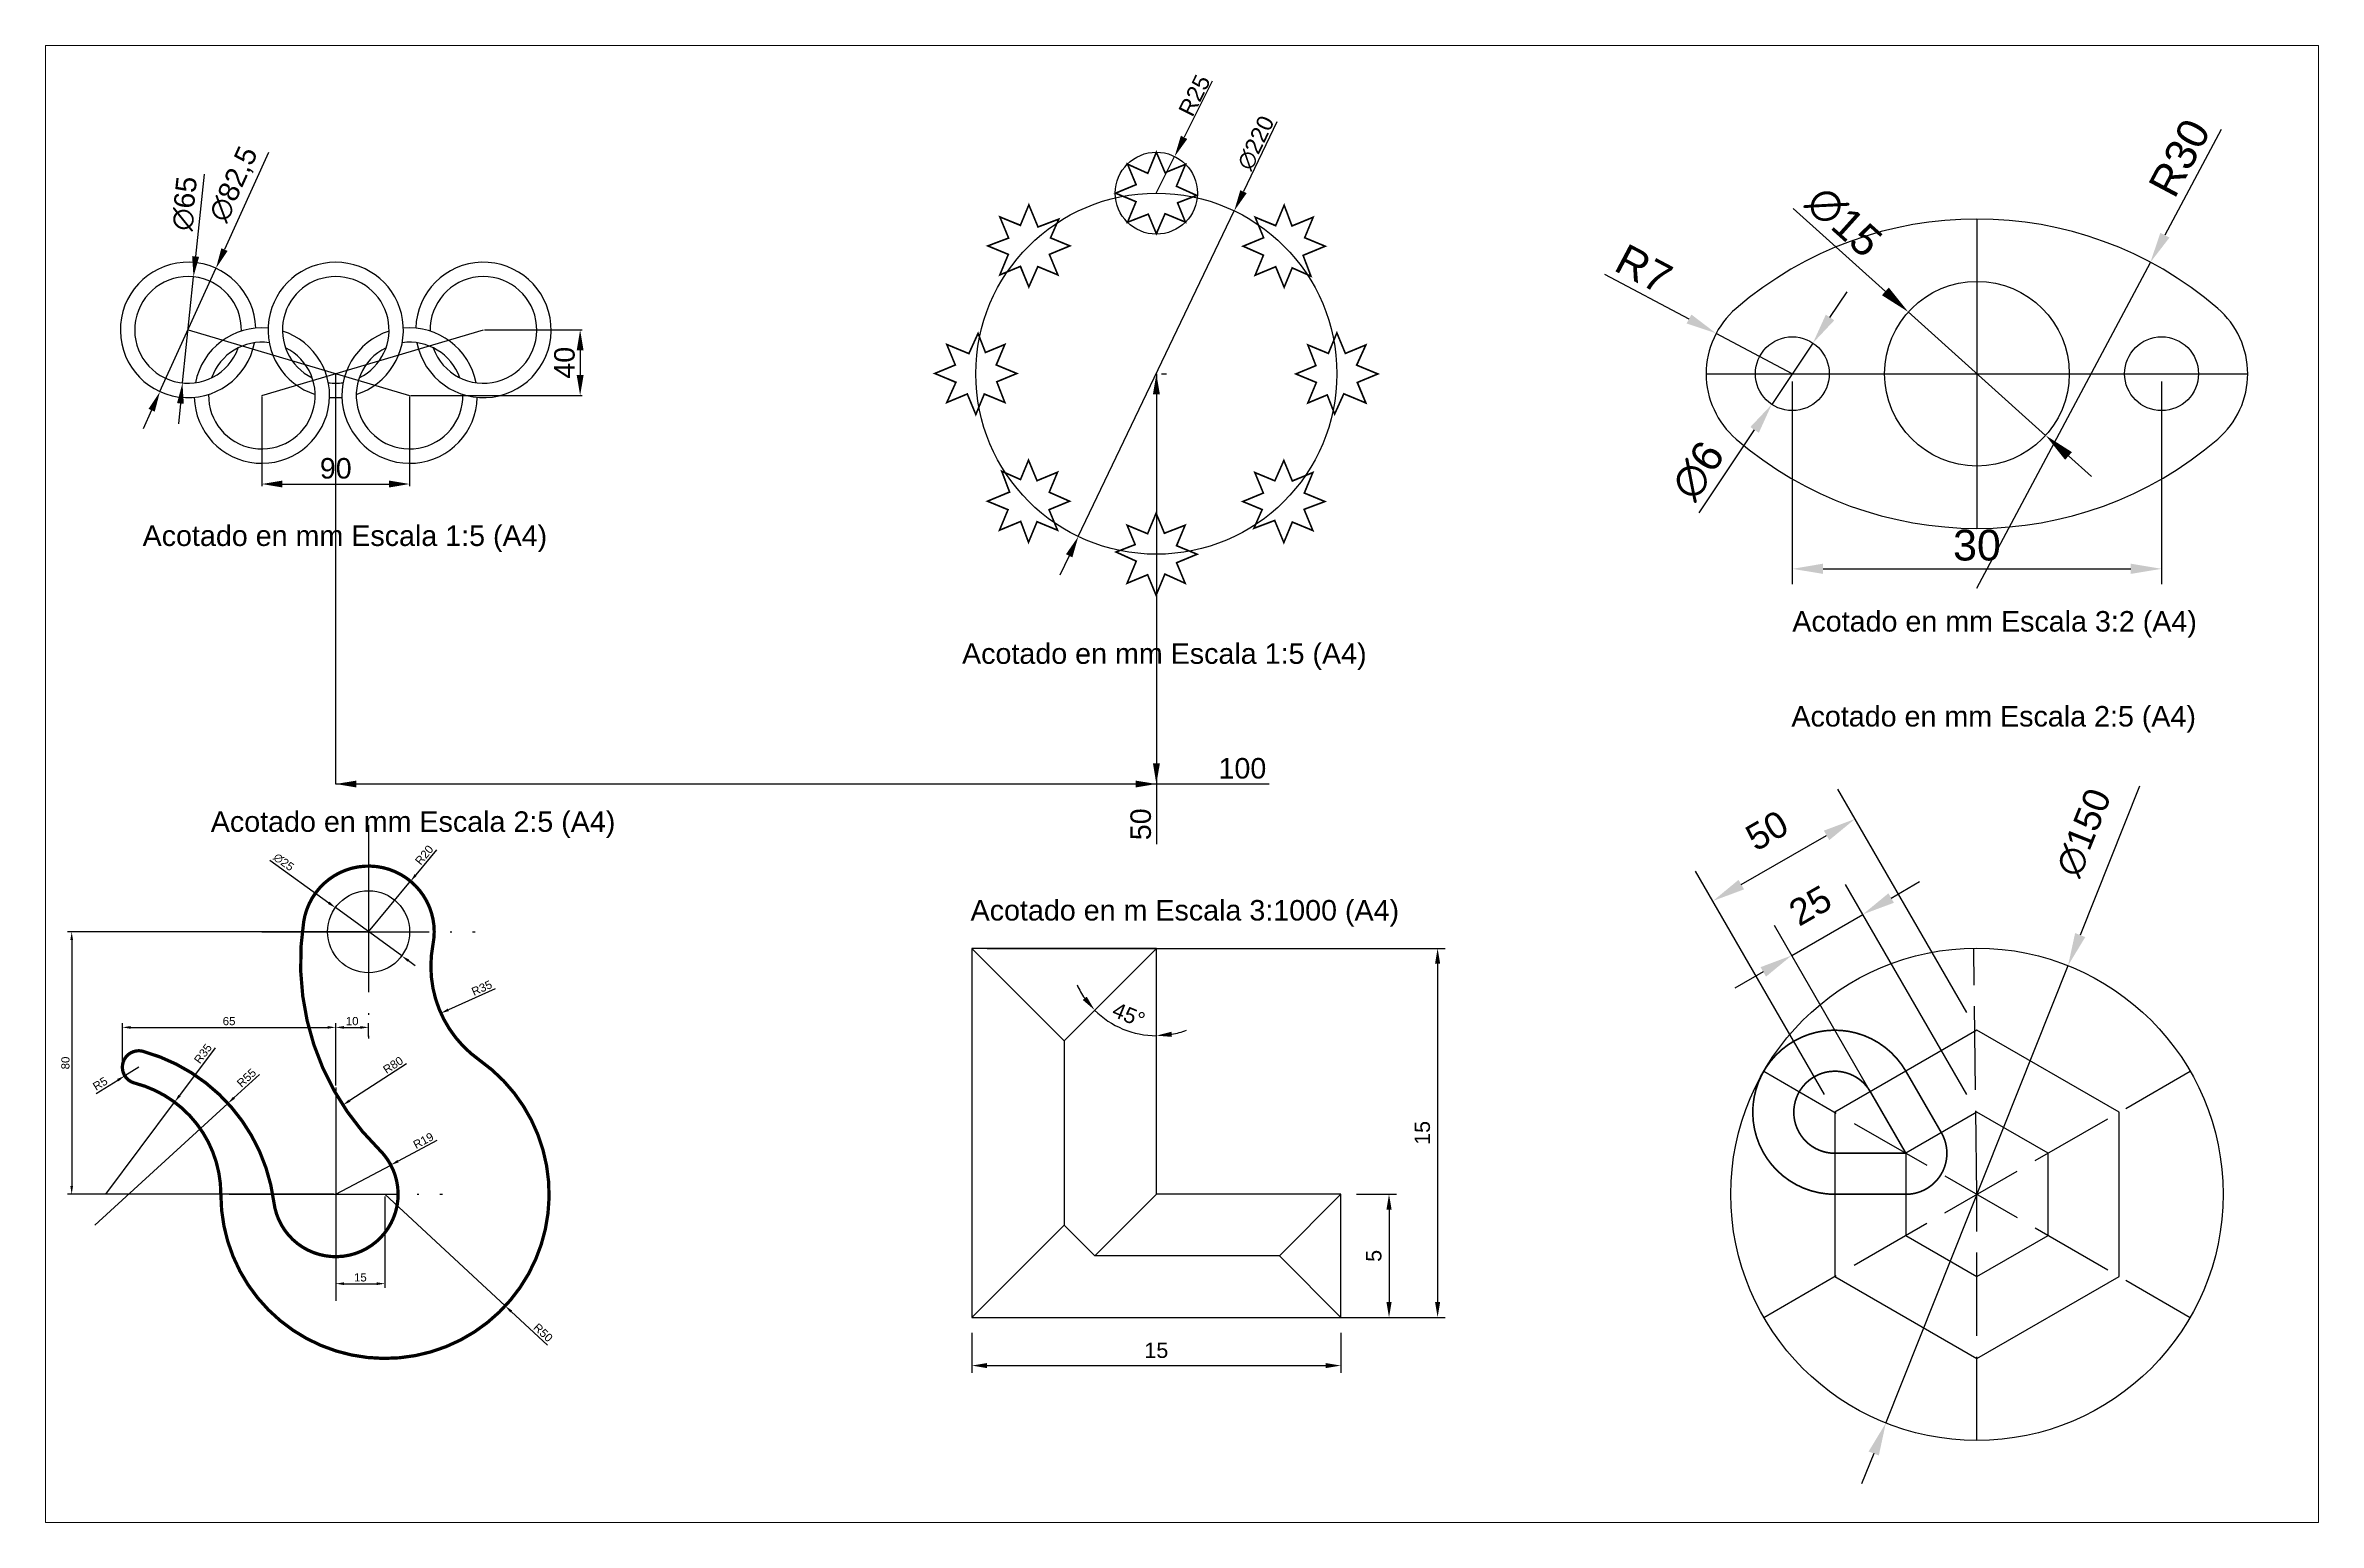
# Paper-space layout 'Layout1' of a CAD drawing. Header units: millimetres. Extents: x 33 to 224, y 36 to 159.
# The model-space entities are those that its viewports show. They can reach past a viewport. Long polylines and large blocks are cut down to what shows.
import ezdxf

# ---------------------------------------------------------------- set-up
doc = ezdxf.new("R2010")
doc.units = ezdxf.units.MM
doc.linetypes.add('ACAD_ISO02W100', pattern=[15, 12, -3])
doc.linetypes.add('ACAD_ISO04W100', pattern=[30, 24, -3, 0, -3])
for name, color, linetype in [('Auxiliar', 252, 'Continuous'), ('Cotas', 252, 'Continuous'), ('Discontinua', 252, 'ACAD_ISO02W100'), ('ejes', 252, 'ACAD_ISO04W100')]:
    doc.layers.add(name, color=color, linetype=linetype)
doc.styles.get("Standard").update_dxf_attribs({"font": 'arial.ttf'})
doc.dimstyles.new('ISO-25', dxfattribs={"dimtxt": 2.5, "dimasz": 2.5, "dimexe": 1.25, "dimexo": 0.625, "dimtad": 1, "dimtxsty": 'Standard', "dimcen": 2.5, "dimadec": 0, "dimazin": 0, "dimtfac": 1, "dimtmove": 0, "dimatfit": 3, "dimfxl": 1, "dimarcsym": 0})

psp = doc.layouts.get("Layout1")

msp = doc.modelspace()

# ---------------------------------------------------------------- texts
at = {"char_height": 2.5, "attachment_point": 1}
for s, width, heights, insert in [('Acotado en mm Escala 1:5 (A4)', 50.29541, [3.278], (2030.357, 2244.555)), ('Acotado en mm Escala 3:2 (A4)', 51.96987, [0], (2231.394, 2234.123)), ('Acotado en mm Escala 1:5 (A4)', 50.50941, [0], (2130.216, 2230.193))]:
    msp.add_mtext_dynamic_manual_height_columns(s, width=width, gutter_width=12.5, heights=heights, dxfattribs=dict(at, insert=insert))
for s, insert in [('Acotado en mm Escala 2:5 (A4)', (2231.285, 2222.551)), ('Acotado en mm Escala 2:5 (A4)', (2038.667, 2209.719)), ('Acotado en m Escala 3:1000 (A4)', (2131.259, 2198.912))]:
    msp.add_mtext(s, dxfattribs=dict(at, insert=insert))

# ---------------------------------------------------------------- blocks, each defined once
blk = doc.blocks.new('*D3')
at = {"layer": 'Cotas', "color": 0, "lineweight": -2, "transparency": 16777216}
for p, q in [((3275.9, 1557.5), (3270.7, 1507.4)), ((3262.7, 1430.4), (3269.4, 1495)), ((3261.5, 1417.9), (3260.2, 1405.5))]:
    blk.add_line(p, q, dxfattribs=at)
at = {"layer": 'Cotas', "color": 0, "transparency": 16777216}
for points in [[(3268.6, 1507.7), (3272.8, 1507.2), (3269.4, 1495)], [(3259.4, 1418.1), (3263.5, 1417.7), (3262.7, 1430.4)]]:
    blk.add_solid(points, dxfattribs=at)
at = {"layer": 'Defpoints', "color": 0, "transparency": 16777216}
for p in [(3269.4, 1495), (3262.7, 1430.4)]:
    blk.add_point(p, dxfattribs=at)
at = {"layer": 'Cotas', "color": 0, "transparency": 16777216, "insert": (3264.1, 1539.7), "char_height": 12.5, "attachment_point": 5, "rotation": 84.0922}
blk.add_mtext('∅65', dxfattribs=at)
blk = doc.blocks.new('*D4')
at = {"layer": 'Cotas', "color": 0, "lineweight": -2, "transparency": 16777216}
for p, q in [((3315.1, 1570.7), (3288.3, 1511.6)), ((3249, 1425.1), (3283.1, 1500.2)), ((3243.9, 1413.7), (3238.7, 1402.4))]:
    blk.add_line(p, q, dxfattribs=at)
at = {"layer": 'Cotas', "color": 0, "transparency": 16777216}
for points in [[(3286.4, 1512.5), (3290.2, 1510.8), (3283.1, 1500.2)], [(3242, 1414.6), (3245.8, 1412.9), (3249, 1425.1)]]:
    blk.add_solid(points, dxfattribs=at)
at = {"layer": 'Defpoints', "color": 0, "transparency": 16777216}
for p in [(3283.1, 1500.2), (3249, 1425.1)]:
    blk.add_point(p, dxfattribs=at)
at = {"layer": 'Cotas', "color": 0, "transparency": 16777216, "insert": (3294.4, 1551.3), "char_height": 12.5, "attachment_point": 5, "rotation": 65.5805}
blk.add_mtext('∅82,5', dxfattribs=at)
blk = doc.blocks.new('*D5')
at = {"layer": 'Cotas', "color": 0, "lineweight": -2, "transparency": 16777216}
for p, q in [((3311.1, 1422.1), (3311.1, 1367.5)), ((3401.1, 1422.1), (3401.1, 1367.5)), ((3323.6, 1368.8), (3388.6, 1368.8))]:
    blk.add_line(p, q, dxfattribs=at)
at = {"layer": 'Cotas', "color": 0, "transparency": 16777216}
for points in [[(3323.6, 1370.9), (3323.6, 1366.7), (3311.1, 1368.8)], [(3388.6, 1370.9), (3388.6, 1366.7), (3401.1, 1368.8)]]:
    blk.add_solid(points, dxfattribs=at)
at = {"layer": 'Defpoints', "color": 0, "transparency": 16777216}
for p in [(3311.1, 1422.7), (3401.1, 1422.7), (3401.1, 1368.8)]:
    blk.add_point(p, dxfattribs=at)
at = {"layer": 'Cotas', "color": 0, "transparency": 16777216, "insert": (3356.1, 1378.3), "char_height": 12.5, "attachment_point": 5}
blk.add_mtext('90', dxfattribs=at)
blk = doc.blocks.new('*D6')
at = {"layer": 'Cotas', "color": 0, "lineweight": -2, "transparency": 16777216}
for p, q in [((3446.7, 1462.7), (3506.2, 1462.7)), ((3505, 1450.2), (3505, 1435.2)), ((3401.7, 1422.7), (3506.2, 1422.7))]:
    blk.add_line(p, q, dxfattribs=at)
at = {"layer": 'Cotas', "color": 0, "transparency": 16777216}
for points in [[(3502.9, 1450.2), (3507.1, 1450.2), (3505, 1462.7)], [(3502.9, 1435.2), (3507.1, 1435.2), (3505, 1422.7)]]:
    blk.add_solid(points, dxfattribs=at)
at = {"layer": 'Defpoints', "color": 0, "transparency": 16777216}
for p in [(3446.1, 1462.7), (3401.1, 1422.7), (3505, 1422.7)]:
    blk.add_point(p, dxfattribs=at)
at = {"layer": 'Cotas', "color": 0, "transparency": 16777216, "insert": (3495.5, 1442.7), "char_height": 12.5, "attachment_point": 5, "rotation": 90}
blk.add_mtext('40', dxfattribs=at)
blk = doc.blocks.new('*D7')
at = {"layer": 'Cotas', "color": 0, "lineweight": -2, "transparency": 16777216}
for p, q in [((2237.66, 1753.53), (2239.06, 1755.61)), ((2236.27, 1751.45), (2232.93, 1746.47)), ((2227.02, 1737.66), (2231.54, 1744.39))]:
    blk.add_line(p, q, dxfattribs=at)
at = {"layer": 'Cotas', "color": 0, "transparency": 16777216}
for points in [[(2237.32, 1753.76), (2238.01, 1753.3), (2236.27, 1751.45)], [(2231.19, 1744.63), (2231.88, 1744.16), (2232.93, 1746.47)]]:
    blk.add_solid(points, dxfattribs=at)
at = {"layer": 'Defpoints', "color": 0, "transparency": 16777216}
for p in [(2236.27, 1751.45), (2232.93, 1746.47)]:
    blk.add_point(p, dxfattribs=at)
at = {"layer": 'Cotas', "color": 0, "transparency": 16777216, "insert": (2226.94, 1741.09), "char_height": 2.5, "attachment_point": 5, "rotation": 56.1483}
blk.add_mtext('∅6', dxfattribs=at)
blk = doc.blocks.new('*D8')
at = {"layer": 'Cotas', "color": 0, "lineweight": -2, "transparency": 16777216}
for p, q in [((2234.67, 1762.38), (2242.16, 1755.65)), ((2255.18, 1743.95), (2244.02, 1753.98)), ((2257.04, 1742.28), (2258.9, 1740.61))]:
    blk.add_line(p, q, dxfattribs=at)
at = {"layer": 'Cotas', "color": 0, "transparency": 16777216}
for points in [[(2242.44, 1755.96), (2241.88, 1755.34), (2244.02, 1753.98)], [(2257.32, 1742.59), (2256.76, 1741.97), (2255.18, 1743.95)]]:
    blk.add_solid(points, dxfattribs=at)
at = {"layer": 'Defpoints', "color": 0, "transparency": 16777216}
for p in [(2244.02, 1753.98), (2255.18, 1743.95)]:
    blk.add_point(p, dxfattribs=at)
at = {"layer": 'Cotas', "color": 0, "transparency": 16777216, "insert": (2238.8, 1761.31), "char_height": 2.5, "attachment_point": 5, "rotation": 318.0595}
blk.add_mtext('∅15', dxfattribs=at)
blk = doc.blocks.new('*D9')
at = {"layer": 'Cotas', "color": 0, "lineweight": -2, "transparency": 16777216}
for p, q in [((2219.33, 1757.05), (2226.2, 1753.41)), ((2234.6, 1748.96), (2228.41, 1752.24))]:
    blk.add_line(p, q, dxfattribs=at)
at = {"layer": 'Cotas', "color": 0, "transparency": 16777216}
blk.add_solid([(2226.4, 1753.77), (2226.01, 1753.04), (2228.41, 1752.24)], dxfattribs=at)
at = {"layer": 'Defpoints', "color": 0, "transparency": 16777216}
for p in [(2228.41, 1752.24), (2234.6, 1748.96)]:
    blk.add_point(p, dxfattribs=at)
at = {"layer": 'Cotas', "color": 0, "transparency": 16777216, "insert": (2222.54, 1757.47), "char_height": 2.5, "attachment_point": 5, "rotation": 332.1095}
blk.add_mtext('R7', dxfattribs=at)
blk = doc.blocks.new('*D10')
at = {"layer": 'Cotas', "color": 0, "lineweight": -2, "transparency": 16777216}
for p, q in [((2269.43, 1768.79), (2264.87, 1760.22)), ((2249.6, 1731.53), (2263.69, 1758.01))]:
    blk.add_line(p, q, dxfattribs=at)
at = {"layer": 'Cotas', "color": 0, "transparency": 16777216}
blk.add_solid([(2264.5, 1760.41), (2265.24, 1760.02), (2263.69, 1758.01)], dxfattribs=at)
at = {"layer": 'Defpoints', "color": 0, "transparency": 16777216}
for p in [(2263.69, 1758.01), (2249.6, 1731.53)]:
    blk.add_point(p, dxfattribs=at)
at = {"layer": 'Cotas', "color": 0, "transparency": 16777216, "insert": (2266.06, 1766.5), "char_height": 2.5, "attachment_point": 5, "rotation": 61.9799}
blk.add_mtext('R30', dxfattribs=at)
blk = doc.blocks.new('*D11')
at = {"layer": 'Cotas', "color": 0, "lineweight": -2, "transparency": 16777216}
for p, q in [((2234.6, 1748.34), (2234.6, 1731.86)), ((2264.6, 1748.34), (2264.6, 1731.86)), ((2237.1, 1733.11), (2262.1, 1733.11))]:
    blk.add_line(p, q, dxfattribs=at)
at = {"layer": 'Cotas', "color": 0, "transparency": 16777216}
for points in [[(2237.1, 1733.53), (2237.1, 1732.7), (2234.6, 1733.11)], [(2262.1, 1733.53), (2262.1, 1732.7), (2264.6, 1733.11)]]:
    blk.add_solid(points, dxfattribs=at)
at = {"layer": 'Defpoints', "color": 0, "transparency": 16777216}
for p in [(2234.6, 1748.96), (2264.6, 1748.96), (2264.6, 1733.11)]:
    blk.add_point(p, dxfattribs=at)
at = {"layer": 'Cotas', "color": 0, "transparency": 16777216, "insert": (2249.6, 1735.02), "char_height": 2.5, "attachment_point": 5}
blk.add_mtext('30', dxfattribs=at)
blk = doc.blocks.new('*D40')
at = {"layer": 'Cotas', "color": 0, "lineweight": -2, "transparency": 16777216}
for p, q in [((3515.27, 2100.09), (3515.27, 2178.65)), ((3565.27, 2100.09), (3565.27, 2178.65)), ((3525.27, 2168.15), (3555.27, 2168.15))]:
    blk.add_line(p, q, dxfattribs=at)
at = {"layer": 'Cotas', "color": 0, "transparency": 16777216}
for points in [[(3525.27, 2169.82), (3525.27, 2166.48), (3515.27, 2168.15)], [(3555.27, 2169.82), (3555.27, 2166.48), (3565.27, 2168.15)]]:
    blk.add_solid(points, dxfattribs=at)
at = {"layer": 'Defpoints', "color": 0, "transparency": 16777216}
for p in [(3565.27, 2168.15), (3515.27, 2093.84), (3565.27, 2093.84)]:
    blk.add_point(p, dxfattribs=at)
at = {"layer": 'Cotas', "color": 0, "transparency": 16777216, "insert": (3540.27, 2178.49), "char_height": 8, "attachment_point": 5}
blk.add_mtext('50', dxfattribs=at)
blk = doc.blocks.new('*D41')
at = {"layer": 'Cotas', "color": 0, "lineweight": -2, "transparency": 16777216}
for p, q in [((3527.77, 2078.44), (3527.77, 2152.28)), ((3552.77, 2078.44), (3552.77, 2152.28)), ((3517.77, 2141.78), (3507.77, 2141.78)), ((3527.77, 2141.78), (3552.77, 2141.78)), ((3562.77, 2141.78), (3572.77, 2141.78))]:
    blk.add_line(p, q, dxfattribs=at)
at = {"layer": 'Cotas', "color": 0, "transparency": 16777216}
for points in [[(3517.77, 2143.44), (3517.77, 2140.11), (3527.77, 2141.78)], [(3562.77, 2143.44), (3562.77, 2140.11), (3552.77, 2141.78)]]:
    blk.add_solid(points, dxfattribs=at)
at = {"layer": 'Defpoints', "color": 0, "transparency": 16777216}
for p in [(3552.77, 2141.78), (3527.77, 2072.19), (3552.77, 2072.19)]:
    blk.add_point(p, dxfattribs=at)
at = {"layer": 'Cotas', "color": 0, "transparency": 16777216, "insert": (3540.27, 2152.11), "char_height": 8, "attachment_point": 5}
blk.add_mtext('25', dxfattribs=at)
blk = doc.blocks.new('*D42')
at = {"layer": 'Cotas', "color": 0, "lineweight": -2, "transparency": 16777216}
for p, q in [((3645.34, 2133.47), (3606.99, 2103.2)), ((3481.39, 2004.08), (3599.14, 2097.01)), ((3473.54, 1997.88), (3465.69, 1991.69))]:
    blk.add_line(p, q, dxfattribs=at)
at = {"layer": 'Cotas', "color": 0, "transparency": 16777216}
for points in [[(3605.96, 2104.51), (3608.02, 2101.9), (3599.14, 2097.01)], [(3472.51, 1999.19), (3474.58, 1996.57), (3481.39, 2004.08)]]:
    blk.add_solid(points, dxfattribs=at)
at = {"layer": 'Defpoints', "color": 0, "transparency": 16777216}
for p in [(3599.14, 2097.01), (3481.39, 2004.08)]:
    blk.add_point(p, dxfattribs=at)
at = {"layer": 'Cotas', "color": 0, "transparency": 16777216, "insert": (3623.55, 2129.72), "char_height": 8, "attachment_point": 5, "rotation": 38.28238}
blk.add_mtext('∅150', dxfattribs=at)
blk = doc.blocks.new('*D14')
at = {"layer": 'Cotas', "color": 0, "lineweight": -2, "transparency": 16777216}
for p, q in [((2076.035, 1588.299), (2076.035, 1586.667)), ((2091.035, 1588.299), (2091.035, 1586.667)), ((2076.66, 1586.967), (2090.41, 1586.967))]:
    blk.add_line(p, q, dxfattribs=at)
at = {"layer": 'Cotas', "color": 0, "transparency": 16777216}
for points in [[(2076.66, 1587.071), (2076.66, 1586.863), (2076.035, 1586.967)], [(2090.41, 1587.071), (2090.41, 1586.863), (2091.035, 1586.967)]]:
    blk.add_solid(points, dxfattribs=at)
at = {"layer": 'Defpoints', "color": 0, "transparency": 16777216}
for p in [(2076.035, 1588.924), (2091.035, 1588.924), (2091.035, 1586.967)]:
    blk.add_point(p, dxfattribs=at)
at = {"layer": 'Cotas', "color": 0, "transparency": 16777216, "insert": (2083.535, 1587.586), "char_height": 0.625, "attachment_point": 5}
blk.add_mtext('15', dxfattribs=at)
blk = doc.blocks.new('*D15')
at = {"layer": 'Cotas', "color": 0, "lineweight": -2, "transparency": 16777216}
for start, end in [(204.77435, 214.88718), (225, 270), (280.11282, 290.22565)]:
    blk.add_arc((2083.535, 1603.914), 3.546, start, end, dxfattribs=at)
at = {"layer": 'Cotas', "color": 0, "transparency": 16777216}
for points in [[(2080.706, 1601.953), (2080.546, 1601.82), (2081.028, 1601.407)], [(2084.166, 1600.32), (2084.148, 1600.528), (2083.535, 1600.369)]]:
    blk.add_solid(points, dxfattribs=at)
at = {"layer": 'Defpoints', "color": 0, "transparency": 16777216}
for p in [(2083.535, 1603.914), (2083.535, 1603.914), (2079.785, 1600.164), (2081.762, 1600.844), (2083.535, 1593.924)]:
    blk.add_point(p, dxfattribs=at)
at = {"layer": 'Cotas', "color": 0, "transparency": 16777216, "insert": (2082.414, 1601.209), "char_height": 0.625, "attachment_point": 5, "rotation": 337.5}
blk.add_mtext('45°', dxfattribs=at)
blk = doc.blocks.new('*D16')
at = {"layer": 'Cotas', "color": 0, "lineweight": -2, "transparency": 16777216}
for p, q in [((2076.66, 1603.914), (2095.26, 1603.914)), ((2094.96, 1603.289), (2094.96, 1589.549)), ((2076.66, 1588.924), (2095.26, 1588.924))]:
    blk.add_line(p, q, dxfattribs=at)
at = {"layer": 'Cotas', "color": 0, "transparency": 16777216}
for points in [[(2094.856, 1603.289), (2095.064, 1603.289), (2094.96, 1603.914)], [(2094.856, 1589.549), (2095.064, 1589.549), (2094.96, 1588.924)]]:
    blk.add_solid(points, dxfattribs=at)
at = {"layer": 'Defpoints', "color": 0, "transparency": 16777216}
for p in [(2076.035, 1603.914), (2076.035, 1588.924), (2094.96, 1588.924)]:
    blk.add_point(p, dxfattribs=at)
at = {"layer": 'Cotas', "color": 0, "transparency": 16777216, "insert": (2094.341, 1596.419), "char_height": 0.625, "attachment_point": 5, "rotation": 90}
blk.add_mtext('15', dxfattribs=at)
blk = doc.blocks.new('*D17')
at = {"layer": 'Cotas', "color": 0, "lineweight": -2, "transparency": 16777216}
for p, q in [((2091.66, 1593.924), (2093.286, 1593.924)), ((2092.986, 1593.299), (2092.986, 1589.549)), ((2091.66, 1588.924), (2093.286, 1588.924))]:
    blk.add_line(p, q, dxfattribs=at)
at = {"layer": 'Cotas', "color": 0, "transparency": 16777216}
for points in [[(2092.882, 1593.299), (2093.091, 1593.299), (2092.986, 1593.924)], [(2092.882, 1589.549), (2093.091, 1589.549), (2092.986, 1588.924)]]:
    blk.add_solid(points, dxfattribs=at)
at = {"layer": 'Defpoints', "color": 0, "transparency": 16777216}
for p in [(2091.035, 1593.924), (2091.035, 1588.924), (2092.986, 1588.924)]:
    blk.add_point(p, dxfattribs=at)
at = {"layer": 'Cotas', "color": 0, "transparency": 16777216, "insert": (2092.369, 1591.424), "char_height": 0.625, "attachment_point": 5, "rotation": 90}
blk.add_mtext('5', dxfattribs=at)
blk = doc.blocks.new('*D19')
at = {"layer": 'Cotas', "color": 0, "lineweight": -2, "transparency": 16777216}
for p, q in [((2830.09, 1907.53), (2848.02, 1894.51)), ((2870.27, 1878.35), (2850.04, 1893.04)), ((2872.3, 1876.88), (2874.32, 1875.41))]:
    blk.add_line(p, q, dxfattribs=at)
at = {"layer": 'Cotas', "color": 0, "transparency": 16777216}
for points in [[(2848.26, 1894.85), (2847.78, 1894.17), (2850.04, 1893.04)], [(2872.54, 1877.22), (2872.05, 1876.55), (2870.27, 1878.35)]]:
    blk.add_solid(points, dxfattribs=at)
at = {"layer": 'Defpoints', "color": 0, "transparency": 16777216}
for p in [(2850.04, 1893.04), (2870.27, 1878.35)]:
    blk.add_point(p, dxfattribs=at)
at = {"layer": 'Cotas', "color": 0, "transparency": 16777216, "insert": (2834.31, 1906.9), "char_height": 2.5, "attachment_point": 5, "rotation": 324.01558}
blk.add_mtext('∅25', dxfattribs=at)
blk = doc.blocks.new('*D20')
at = {"layer": 'Cotas', "color": 0, "lineweight": -2, "transparency": 16777216}
for p, q in [((2880.89, 1910.62), (2874.54, 1903)), ((2860.16, 1885.7), (2872.95, 1901.07))]:
    blk.add_line(p, q, dxfattribs=at)
at = {"layer": 'Cotas', "color": 0, "transparency": 16777216}
blk.add_solid([(2874.22, 1903.26), (2874.86, 1902.73), (2872.95, 1901.07)], dxfattribs=at)
at = {"layer": 'Defpoints', "color": 0, "transparency": 16777216}
for p in [(2872.95, 1901.07), (2860.16, 1885.7)]:
    blk.add_point(p, dxfattribs=at)
at = {"layer": 'Cotas', "color": 0, "transparency": 16777216, "insert": (2877.12, 1909.07), "char_height": 2.5, "attachment_point": 5, "rotation": 50.25347}
blk.add_mtext('R20', dxfattribs=at)
blk = doc.blocks.new('*D21')
at = {"layer": 'Cotas', "color": 0, "lineweight": -2, "transparency": 16777216}
blk.add_line((2898.74, 1868.28), (2884.47, 1861.9), dxfattribs=at)
at = {"layer": 'Cotas', "color": 0, "transparency": 16777216}
blk.add_solid([(2884.3, 1862.28), (2884.64, 1861.52), (2882.19, 1860.88)], dxfattribs=at)
at = {"layer": 'Defpoints', "color": 0, "transparency": 16777216}
for p in [(2914.14, 1875.16), (2882.19, 1860.88)]:
    blk.add_point(p, dxfattribs=at)
at = {"layer": 'Cotas', "color": 0, "transparency": 16777216, "insert": (2894.66, 1868.54), "char_height": 2.5, "attachment_point": 5, "rotation": 24.08921}
blk.add_mtext('R35', dxfattribs=at)
blk = doc.blocks.new('*D22')
at = {"layer": 'Cotas', "color": 0, "lineweight": -2, "transparency": 16777216}
for p, q in [((2850.16, 1838.82), (2850.16, 1857.8)), ((2852.66, 1856.55), (2857.66, 1856.55)), ((2860.16, 1853.82), (2860.16, 1857.8))]:
    blk.add_line(p, q, dxfattribs=at)
at = {"layer": 'Cotas', "color": 0, "transparency": 16777216}
for points in [[(2852.66, 1856.96), (2852.66, 1856.13), (2850.16, 1856.55)], [(2857.66, 1856.96), (2857.66, 1856.13), (2860.16, 1856.55)]]:
    blk.add_solid(points, dxfattribs=at)
at = {"layer": 'Defpoints', "color": 0, "transparency": 16777216}
for p in [(2860.16, 1856.55), (2860.16, 1853.2), (2850.16, 1838.2)]:
    blk.add_point(p, dxfattribs=at)
at = {"layer": 'Cotas', "color": 0, "transparency": 16777216, "insert": (2855.16, 1858.45), "char_height": 2.5, "attachment_point": 5}
blk.add_mtext('10', dxfattribs=at)
blk = doc.blocks.new('*D23')
at = {"layer": 'Cotas', "color": 0, "lineweight": -2, "transparency": 16777216}
for p, q in [((2850.16, 1805.07), (2850.16, 1777.22)), ((2865.16, 1805.07), (2865.16, 1777.22)), ((2852.66, 1778.47), (2862.66, 1778.47))]:
    blk.add_line(p, q, dxfattribs=at)
at = {"layer": 'Cotas', "color": 0, "transparency": 16777216}
for points in [[(2852.66, 1778.89), (2852.66, 1778.05), (2850.16, 1778.47)], [(2862.66, 1778.89), (2862.66, 1778.05), (2865.16, 1778.47)]]:
    blk.add_solid(points, dxfattribs=at)
at = {"layer": 'Defpoints', "color": 0, "transparency": 16777216}
for p in [(2850.16, 1805.7), (2865.16, 1805.7), (2865.16, 1778.47)]:
    blk.add_point(p, dxfattribs=at)
at = {"layer": 'Cotas', "color": 0, "transparency": 16777216, "insert": (2857.66, 1780.37), "char_height": 2.5, "attachment_point": 5}
blk.add_mtext('15', dxfattribs=at)
blk = doc.blocks.new('*D24')
at = {"layer": 'Cotas', "color": 0, "lineweight": -2, "transparency": 16777216}
for p, q in [((2785.16, 1845.05), (2785.16, 1857.8)), ((2787.66, 1856.55), (2847.66, 1856.55)), ((2850.16, 1857.17), (2850.16, 1857.8))]:
    blk.add_line(p, q, dxfattribs=at)
at = {"layer": 'Cotas', "color": 0, "transparency": 16777216}
for points in [[(2787.66, 1856.96), (2787.66, 1856.13), (2785.16, 1856.55)], [(2847.66, 1856.96), (2847.66, 1856.13), (2850.16, 1856.55)]]:
    blk.add_solid(points, dxfattribs=at)
at = {"layer": 'Defpoints', "color": 0, "transparency": 16777216}
for p in [(2850.16, 1856.55), (2850.16, 1856.55), (2785.16, 1844.43)]:
    blk.add_point(p, dxfattribs=at)
at = {"layer": 'Cotas', "color": 0, "transparency": 16777216, "insert": (2817.66, 1858.45), "char_height": 2.5, "attachment_point": 5}
blk.add_mtext('65', dxfattribs=at)
blk = doc.blocks.new('*D25')
at = {"layer": 'Cotas', "color": 0, "lineweight": -2, "transparency": 16777216}
for p, q in [((2859.53, 1885.7), (2768.46, 1885.7)), ((2769.71, 1883.2), (2769.71, 1808.2)), ((2849.53, 1805.7), (2768.46, 1805.7))]:
    blk.add_line(p, q, dxfattribs=at)
at = {"layer": 'Cotas', "color": 0, "transparency": 16777216}
for points in [[(2769.3, 1883.2), (2770.13, 1883.2), (2769.71, 1885.7)], [(2769.3, 1808.2), (2770.13, 1808.2), (2769.71, 1805.7)]]:
    blk.add_solid(points, dxfattribs=at)
at = {"layer": 'Defpoints', "color": 0, "transparency": 16777216}
for p in [(2860.16, 1885.7), (2769.71, 1805.7), (2850.16, 1805.7)]:
    blk.add_point(p, dxfattribs=at)
at = {"layer": 'Cotas', "color": 0, "transparency": 16777216, "insert": (2767.81, 1845.7), "char_height": 2.5, "attachment_point": 5, "rotation": 90}
blk.add_mtext('80', dxfattribs=at)
blk = doc.blocks.new('*D26')
at = {"layer": 'Cotas', "color": 0, "lineweight": -2, "transparency": 16777216}
for p, q in [((2826.92, 1842.22), (2819.15, 1835.1)), ((2776.76, 1796.25), (2817.31, 1833.41))]:
    blk.add_line(p, q, dxfattribs=at)
at = {"layer": 'Cotas', "color": 0, "transparency": 16777216}
blk.add_solid([(2818.87, 1835.41), (2819.44, 1834.8), (2817.31, 1833.41)], dxfattribs=at)
at = {"layer": 'Defpoints', "color": 0, "transparency": 16777216}
for p in [(2817.31, 1833.41), (2776.76, 1796.25)]:
    blk.add_point(p, dxfattribs=at)
at = {"layer": 'Cotas', "color": 0, "transparency": 16777216, "insert": (2822.97, 1841.17), "char_height": 2.5, "attachment_point": 5, "rotation": 42.50332}
blk.add_mtext('R55', dxfattribs=at)
blk = doc.blocks.new('*D27')
at = {"layer": 'Cotas', "color": 0, "lineweight": -2, "transparency": 16777216}
for p, q in [((2790.16, 1844.43), (2785.9, 1841.8)), ((2777.14, 1836.39), (2783.78, 1840.49))]:
    blk.add_line(p, q, dxfattribs=at)
at = {"layer": 'Cotas', "color": 0, "transparency": 16777216}
blk.add_solid([(2783.56, 1840.84), (2783.99, 1840.13), (2785.9, 1841.8)], dxfattribs=at)
at = {"layer": 'Defpoints', "color": 0, "transparency": 16777216}
for p in [(2790.16, 1844.43), (2785.9, 1841.8)]:
    blk.add_point(p, dxfattribs=at)
at = {"layer": 'Cotas', "color": 0, "transparency": 16777216, "insert": (2778.4, 1839.4), "char_height": 2.5, "attachment_point": 5, "rotation": 31.68955}
blk.add_mtext('R5', dxfattribs=at)
blk = doc.blocks.new('*D28')
at = {"layer": 'Cotas', "color": 0, "lineweight": -2, "transparency": 16777216}
for p, q in [((2813.4, 1850.31), (2802.56, 1835.77)), ((2780.16, 1805.7), (2801.07, 1833.76))]:
    blk.add_line(p, q, dxfattribs=at)
at = {"layer": 'Cotas', "color": 0, "transparency": 16777216}
blk.add_solid([(2802.23, 1836.02), (2802.9, 1835.52), (2801.07, 1833.76)], dxfattribs=at)
at = {"layer": 'Defpoints', "color": 0, "transparency": 16777216}
for p in [(2801.07, 1833.76), (2780.16, 1805.7)]:
    blk.add_point(p, dxfattribs=at)
at = {"layer": 'Cotas', "color": 0, "transparency": 16777216, "insert": (2809.71, 1848.55), "char_height": 2.5, "attachment_point": 5, "rotation": 53.31252}
blk.add_mtext('R35', dxfattribs=at)
blk = doc.blocks.new('*D29')
at = {"layer": 'Cotas', "color": 0, "lineweight": -2, "transparency": 16777216}
for p, q in [((2865.16, 1805.7), (2901.8, 1771.68)), ((2914.68, 1759.71), (2903.63, 1769.98))]:
    blk.add_line(p, q, dxfattribs=at)
at = {"layer": 'Cotas', "color": 0, "transparency": 16777216}
blk.add_solid([(2903.91, 1770.28), (2903.35, 1769.67), (2901.8, 1771.68)], dxfattribs=at)
at = {"layer": 'Defpoints', "color": 0, "transparency": 16777216}
for p in [(2865.16, 1805.7), (2901.8, 1771.68)]:
    blk.add_point(p, dxfattribs=at)
at = {"layer": 'Cotas', "color": 0, "transparency": 16777216, "insert": (2913.34, 1763.56), "char_height": 2.5, "attachment_point": 5, "rotation": 317.12325}
blk.add_mtext('R50', dxfattribs=at)
blk = doc.blocks.new('*D30')
at = {"layer": 'Cotas', "color": 0, "lineweight": -2, "transparency": 16777216}
blk.add_line((2871.69, 1845.45), (2854.41, 1834.25), dxfattribs=at)
at = {"layer": 'Cotas', "color": 0, "transparency": 16777216}
blk.add_solid([(2854.19, 1834.6), (2854.64, 1833.9), (2852.32, 1832.89)], dxfattribs=at)
at = {"layer": 'Defpoints', "color": 0, "transparency": 16777216}
for p in [(2919.44, 1876.42), (2852.32, 1832.89)]:
    blk.add_point(p, dxfattribs=at)
at = {"layer": 'Cotas', "color": 0, "transparency": 16777216, "insert": (2867.63, 1845.08), "char_height": 2.5, "attachment_point": 5, "rotation": 32.96575}
blk.add_mtext('R80', dxfattribs=at)
blk = doc.blocks.new('*D31')
at = {"layer": 'Cotas', "color": 0, "lineweight": -2, "transparency": 16777216}
for p, q in [((2880.94, 1822.07), (2869.14, 1815.79)), ((2850.16, 1805.7), (2866.93, 1814.62))]:
    blk.add_line(p, q, dxfattribs=at)
at = {"layer": 'Cotas', "color": 0, "transparency": 16777216}
blk.add_solid([(2868.94, 1816.16), (2869.34, 1815.42), (2866.93, 1814.62)], dxfattribs=at)
at = {"layer": 'Defpoints', "color": 0, "transparency": 16777216}
for p in [(2866.93, 1814.62), (2850.16, 1805.7)]:
    blk.add_point(p, dxfattribs=at)
at = {"layer": 'Cotas', "color": 0, "transparency": 16777216, "insert": (2876.86, 1822.05), "char_height": 2.5, "attachment_point": 5, "rotation": 28.00444}
blk.add_mtext('R19', dxfattribs=at)
blk = doc.blocks.new('*U36')
blk.add_lwpolyline([(0.3, 25), (-5.1, 12.1), (-17.4, 17.7), (-12.2, 5.2), (-24.7, 0), (-12.2, -5.2), (-17.4, -17.7), (-4.8, -12.8), (0.3, -25), (5.5, -12.5), (18, -17.7), (13.1, -5.9), (24.7, -1.4), (12.4, 4.2), (18, 17.7), (5.5, 12.5), (0.3, 25)])
blk = doc.blocks.new('*U37')
at = {"color": 0, "linetype": 'ByBlock', "lineweight": -2, "transparency": 16777216}
blk.add_blockref('*U36', (2897.2, 1574.5), dxfattribs=at)
for p, rotation in [((2819.5, 1542.2), 44.99999999999996), ((2975, 1542.4), 315), ((2787.3, 1464.3), 89.99999999999997), ((3007.3, 1464.6), 270), ((2819.7, 1386.6), 135), ((2975.2, 1386.8), 225), ((2897.5, 1354.5), 180)]:
    blk.add_blockref('*U36', p, dxfattribs=dict(at, rotation=rotation))
blk = doc.blocks.new('*D38')
at = {"layer": 'Cotas', "color": 0, "lineweight": -2, "transparency": 16777216}
for p, q in [((2970.8, 1618), (2950.5, 1575.4)), ((2849.8, 1365.3), (2944.8, 1563.7)), ((2844.2, 1353.5), (2838.6, 1341.8))]:
    blk.add_line(p, q, dxfattribs=at)
at = {"layer": 'Cotas', "color": 0, "transparency": 16777216}
for points in [[(2948.5, 1576.3), (2952.4, 1574.5), (2944.8, 1563.7)], [(2842.3, 1354.5), (2846.2, 1352.6), (2849.8, 1365.3)]]:
    blk.add_solid(points, dxfattribs=at)
at = {"layer": 'Defpoints', "color": 0, "transparency": 16777216}
for p in [(2944.8, 1563.7), (2849.8, 1365.3)]:
    blk.add_point(p, dxfattribs=at)
at = {"layer": 'Cotas', "color": 0, "transparency": 16777216, "insert": (2958, 1605.1), "char_height": 10, "attachment_point": 5, "rotation": 64.4121}
blk.add_mtext('∅220', dxfattribs=at)
blk = doc.blocks.new('*D39')
at = {"layer": 'Cotas', "color": 0, "lineweight": -2, "transparency": 16777216}
for p, q in [((2931.3, 1642.7), (2914.3, 1608.5)), ((2897.3, 1574.5), (2908.5, 1596.8))]:
    blk.add_line(p, q, dxfattribs=at)
at = {"layer": 'Cotas', "color": 0, "transparency": 16777216}
blk.add_solid([(2912.3, 1609.5), (2916.2, 1607.5), (2908.5, 1596.8)], dxfattribs=at)
at = {"layer": 'Defpoints', "color": 0, "transparency": 16777216}
for p in [(2908.5, 1596.8), (2897.3, 1574.5)]:
    blk.add_point(p, dxfattribs=at)
at = {"layer": 'Cotas', "color": 0, "transparency": 16777216, "insert": (2920.6, 1634), "char_height": 10, "attachment_point": 5, "rotation": 63.5326}
blk.add_mtext('R25', dxfattribs=at)
blk = doc.blocks.new('*D34')
at = {"layer": 'Cotas', "color": 0, "lineweight": -2, "transparency": 16777216}
for p, q in [((2153.9, 2260.55), (2153.9, 2215.55)), ((2154.52, 2263.05), (2155.15, 2263.05)), ((2153.9, 2213.05), (2153.9, 2205.73)), ((2154.52, 2213.05), (2155.15, 2213.05))]:
    blk.add_line(p, q, dxfattribs=at)
at = {"layer": 'Cotas', "color": 0, "transparency": 16777216}
for points in [[(2153.48, 2260.55), (2154.32, 2260.55), (2153.9, 2263.05)], [(2153.48, 2215.55), (2154.32, 2215.55), (2153.9, 2213.05)]]:
    blk.add_solid(points, dxfattribs=at)
at = {"layer": 'Defpoints', "color": 0, "transparency": 16777216}
for p in [(2153.89, 2263.05), (2153.89, 2213.05), (2153.9, 2213.05)]:
    blk.add_point(p, dxfattribs=at)
at = {"layer": 'Cotas', "color": 0, "transparency": 16777216, "insert": (2152, 2208.14), "char_height": 2.5, "attachment_point": 5, "rotation": 90}
blk.add_mtext('50', dxfattribs=at)
blk = doc.blocks.new('*D35')
at = {"layer": 'Cotas', "color": 0, "lineweight": -2, "transparency": 16777216}
for p, q in [((2053.89, 2213.67), (2053.89, 2214.3)), ((2153.89, 2213.67), (2153.89, 2214.3)), ((2056.39, 2213.05), (2151.39, 2213.05)), ((2153.89, 2213.05), (2167.64, 2213.05))]:
    blk.add_line(p, q, dxfattribs=at)
at = {"layer": 'Cotas', "color": 0, "transparency": 16777216}
for points in [[(2056.39, 2213.46), (2056.39, 2212.63), (2053.89, 2213.05)], [(2151.39, 2213.46), (2151.39, 2212.63), (2153.89, 2213.05)]]:
    blk.add_solid(points, dxfattribs=at)
at = {"layer": 'Defpoints', "color": 0, "transparency": 16777216}
for p in [(2053.89, 2213.05), (2153.89, 2213.05), (2153.89, 2213.05)]:
    blk.add_point(p, dxfattribs=at)
at = {"layer": 'Cotas', "color": 0, "transparency": 16777216, "insert": (2164.38, 2214.95), "char_height": 2.5, "attachment_point": 5}
blk.add_mtext('100', dxfattribs=at)
blk = doc.blocks.new('aros olímpicos')
for centre, radius, start, end in [((3266.083, 1462.681), 41.25, 1.497366, 349.082484), ((3356.083, 1462.681), 41.25, 287.650437, 252.349563), ((3446.083, 1462.681), 41.25, 190.917516, 178.502634), ((3266.083, 1462.681), 32.5, 358.78016, 340.504826), ((3356.083, 1462.681), 32.5, 296.228096, 243.771904), ((3446.083, 1462.681), 32.5, 199.495174, 181.21984), ((3311.083, 1422.681), 41.25, 181.497366, 72.349563), ((3311.083, 1422.681), 41.25, 84.764445, 169.082484), ((3311.083, 1422.681), 32.5, 82.047239, 160.504826), ((3401.083, 1422.681), 41.25, 107.650437, 358.502634), ((3401.083, 1422.681), 32.5, 19.495174, 97.952761), ((3401.083, 1422.681), 41.25, 10.917516, 95.235555), ((3311.083, 1422.681), 32.5, 178.78016, 63.771904), ((3401.083, 1422.681), 32.5, 116.228096, 1.21984), ((3356.083, 1462.681), 32.5, 262.047239, 277.952761), ((3356.083, 1462.681), 41.25, 264.764445, 275.235555)]:
    blk.add_arc(centre, radius, start, end)
at = {"layer": 'Cotas'}
for p, q in [((3266.083, 1462.681), (3401.083, 1422.681)), ((3311.083, 1422.681), (3446.083, 1462.681))]:
    blk.add_line(p, q, dxfattribs=at)
for p1, p2, picture, middle in [((3249.029, 1425.121), (3283.136, 1500.241), '*D4', (3294.434, 1551.349)), ((3262.737, 1430.354), (3269.428, 1495.008), '*D3', (3264.144, 1539.714))]:
    dim = blk.add_diameter_dim_2p(p1=p1, p2=p2, dimstyle='ISO-25', dxfattribs=at)
    dim.commit()
    dim.dimension.update_dxf_attribs({"geometry": picture, "text_midpoint": middle})
dim = blk.add_linear_dim(base=(3504.97, 1422.681), p1=(3446.083, 1462.681), p2=(3401.083, 1422.681), angle=90, dimstyle='ISO-25', dxfattribs=at)
dim.commit()
dim.dimension.update_dxf_attribs({"geometry": '*D6', "text_midpoint": (3495.463, 1442.681)})
dim = blk.add_linear_dim(base=(3401.083, 1368.775), p1=(3311.083, 1422.681), p2=(3401.083, 1422.681), dimstyle='ISO-25', dxfattribs=at)
dim.commit()
dim.dimension.update_dxf_attribs({"geometry": '*D5', "text_midpoint": (3356.083, 1378.282)})
blk = doc.blocks.new('encapsulado')
for centre, radius in [((2249.6, 1748.962), 7.5), ((2234.6, 1748.962), 3), ((2264.6, 1748.962), 3)]:
    blk.add_circle(centre, radius)
for centre, radius, start, end in [((2249.6, 1731.527), 30, 49.29429, 130.70571), ((2234.6, 1748.962), 7, 130.70571, 229.29429), ((2264.6, 1748.962), 7, 310.70571, 49.29429), ((2249.6, 1766.398), 30, 229.29429, 310.70571)]:
    blk.add_arc(centre, radius, start, end)
at = {"layer": 'Cotas'}
for p, q in [((2249.6, 1761.527), (2249.6, 1736.398)), ((2227.6, 1748.962), (2271.6, 1748.962))]:
    blk.add_line(p, q, dxfattribs=at)
for center, mpoint, picture, middle in [((2249.6, 1731.527), (2263.693, 1758.01), '*D10', (2266.058, 1766.503)), ((2234.6, 1748.962), (2228.413, 1752.237), '*D9', (2222.537, 1757.468))]:
    dim = blk.add_radius_dim(center=center, mpoint=mpoint, dimstyle='ISO-25', dxfattribs=at)
    dim.commit()
    dim.dimension.update_dxf_attribs({"geometry": picture, "text_midpoint": middle})
for p1, p2, picture, middle in [((2255.178, 1743.95), (2244.021, 1753.975), '*D8', (2238.804, 1761.313)), ((2236.271, 1751.454), (2232.929, 1746.471), '*D7', (2228.582, 1739.99))]:
    dim = blk.add_diameter_dim_2p(p1=p1, p2=p2, dimstyle='ISO-25', dxfattribs=at)
    dim.commit()
    dim.dimension.update_dxf_attribs({"geometry": picture, "text_midpoint": middle})
dim = blk.add_linear_dim(base=(2264.6, 1733.114), p1=(2234.6, 1748.962), p2=(2264.6, 1748.962), dimstyle='ISO-25', dxfattribs=at)
dim.commit()
dim.dimension.update_dxf_attribs({"geometry": '*D11', "text_midpoint": (2249.6, 1735.017)})
blk = doc.blocks.new('flor')
at = {"const_width": 0.5}
for points in [[(3540.266, 2072.194), (3540.266, 2093.844, 1.7320508), (3502.766, 2072.194), (3521.516, 2061.368, 0.5773503)], [(3527.766, 2072.194), (3527.766, 2093.844, 1.7320508), (3509.016, 2083.019)]]:
    blk.add_lwpolyline(points, format="xyb", close=True, dxfattribs=at)
at = {"layer": 'Auxiliar'}
for points in [[(3515.266, 2093.844), (3490.266, 2050.543), (3515.266, 2007.242), (3565.266, 2007.242), (3590.266, 2050.543), (3565.266, 2093.844)], [(3527.766, 2072.194), (3515.266, 2050.543), (3527.766, 2028.892), (3552.766, 2028.892), (3565.266, 2050.543), (3552.766, 2072.194)]]:
    blk.add_lwpolyline(points, close=True, dxfattribs=at)
blk.add_circle((3540.266, 2050.543), 75, dxfattribs=at)
at = {"layer": 'Discontinua'}
for p, q in [((3502.766, 2115.495), (3577.766, 1985.591)), ((3540.266, 2050.543), (3576.91, 2115.967)), ((3465.266, 2050.543), (3615.266, 2050.543)), ((3502.766, 1985.591), (3540.266, 2050.543))]:
    blk.add_line(p, q, dxfattribs=at)
at = {"layer": 'Cotas'}
for base, p1, p2, picture, middle in [((3565.266, 2168.151), (3515.266, 2093.844), (3565.266, 2093.844), '*D40', (3540.266, 2178.486)), ((3552.766, 2141.777), (3527.766, 2072.194), (3552.766, 2072.194), '*D41', (3540.266, 2152.112))]:
    dim = blk.add_linear_dim(base=base, p1=p1, p2=p2, dimstyle='ISO-25', dxfattribs=at)
    dim.commit()
    dim.dimension.update_dxf_attribs({"geometry": picture, "text_midpoint": middle})
dim = blk.add_diameter_dim_2p(p1=(3481.393, 2004.078), p2=(3599.138, 2097.008), dimstyle='ISO-25', dxfattribs=at)
dim.commit()
dim.dimension.update_dxf_attribs({"geometry": '*D42', "text_midpoint": (3623.545, 2129.722)})
blk = doc.blocks.new('tejado')
for p, q in [((2079.785, 1600.164), (2076.035, 1603.914)), ((2083.535, 1603.914), (2079.785, 1600.164)), ((2083.535, 1593.924), (2083.535, 1603.914)), ((2079.785, 1600.164), (2079.785, 1592.674)), ((2081.035, 1591.424), (2083.535, 1593.924)), ((2091.035, 1593.924), (2088.535, 1591.424)), ((2079.785, 1592.674), (2076.035, 1588.924)), ((2081.035, 1591.424), (2079.785, 1592.674)), ((2088.535, 1591.424), (2081.035, 1591.424)), ((2091.035, 1588.924), (2088.535, 1591.424))]:
    blk.add_line(p, q)
for points in [[(2083.535, 1603.914), (2076.035, 1603.914), (2076.035, 1588.924), (2086.035, 1588.924)], [(2086.035, 1588.924), (2091.035, 1588.924), (2091.035, 1593.924), (2083.535, 1593.924)]]:
    blk.add_lwpolyline(points)
at = {"layer": 'Cotas'}
dim = blk.add_linear_dim(base=(2094.96, 1588.924), p1=(2076.035, 1603.914), p2=(2076.035, 1588.924), angle=90, text='15', dimstyle='ISO-25', dxfattribs=at)
dim.commit()
dim.dimension.update_dxf_attribs({"geometry": '*D16', "text_midpoint": (2094.96, 1596.419), "dimtype": 160})
dim = blk.add_angular_dim_2l(base=(2081.762, 1600.844), line1=((2083.535, 1593.924), (2083.535, 1603.914)), line2=((2083.535, 1603.914), (2079.785, 1600.164)), dimstyle='ISO-25', dxfattribs=at)
dim.commit()
dim.dimension.update_dxf_attribs({"geometry": '*D15', "text_midpoint": (2082.414, 1601.209)})
for base, p1, angle, picture, middle in [((2092.986, 1588.924), (2091.035, 1593.924), 90, '*D17', (2092.369, 1591.424)), ((2091.035, 1586.967), (2076.035, 1588.924), 180, '*D14', (2083.535, 1587.586))]:
    dim = blk.add_linear_dim(base=base, p1=p1, p2=(2091.035, 1588.924), angle=angle, dimstyle='ISO-25', dxfattribs=at)
    dim.commit()
    dim.dimension.update_dxf_attribs({"geometry": picture, "text_midpoint": middle})
blk = doc.blocks.new('gancho')
at = {"const_width": 1}
blk.add_lwpolyline([(2791.497, 1849.244, 1.0093104), (2788.908, 1839.586, -0.3419987), (2815.158, 1805.697, 1.6449061), (2893.971, 1846.561, -0.2955124), (2879.787, 1881.867, 1.0188885), (2840.398, 1888.79, 0.2423258), (2863.453, 1819.27, -1.4053133), (2831.313, 1803.273, 0.3015825)], format="xyb", close=True, dxfattribs=at)
blk.add_circle((2860.158, 1885.697), 12.5)
at = {"layer": 'Cotas'}
blk.add_line((2850.158, 1838.197), (2850.158, 1773.197), dxfattribs=at)
at = {"layer": 'ejes'}
for p, q in [((2860.158, 1918.197), (2860.158, 1853.197)), ((2827.658, 1885.697), (2892.658, 1885.697)), ((2817.658, 1805.697), (2882.658, 1805.697))]:
    blk.add_line(p, q, dxfattribs=at)
at = {"layer": 'Cotas'}
for center, mpoint, picture, middle in [((2860.158, 1885.697), (2872.945, 1901.075), '*D20', (2878.579, 1907.849)), ((2919.436, 1876.419), (2852.316, 1832.888), '*D30', (2868.662, 1843.489)), ((2914.14, 1875.165), (2882.188, 1860.879), '*D21', (2895.436, 1866.803)), ((2780.158, 1805.697), (2801.068, 1833.764), '*D28', (2811.235, 1847.41)), ((2776.762, 1796.255), (2817.311, 1833.415), '*D26', (2824.249, 1839.774)), ((2850.158, 1805.697), (2866.933, 1814.619), '*D31', (2877.751, 1820.372)), ((2865.158, 1805.697), (2901.798, 1771.676), '*D29', (2912.041, 1762.166))]:
    dim = blk.add_radius_dim(center=center, mpoint=mpoint, dimstyle='ISO-25', dxfattribs=at)
    dim.commit()
    dim.dimension.update_dxf_attribs({"geometry": picture, "text_midpoint": middle, "dimtype": 164})
dim = blk.add_diameter_dim_2p(p1=(2870.272, 1878.353), p2=(2850.043, 1893.042), dimstyle='ISO-25', dxfattribs=at)
dim.commit()
dim.dimension.update_dxf_attribs({"geometry": '*D19', "text_midpoint": (2833.153, 1905.306), "dimtype": 163})
dim = blk.add_linear_dim(base=(2769.715, 1805.697), p1=(2860.158, 1885.697), p2=(2850.158, 1805.697), angle=90, dimstyle='ISO-25', dxfattribs=at)
dim.commit()
dim.dimension.update_dxf_attribs({"geometry": '*D25', "text_midpoint": (2767.814, 1845.697)})
for base, p1, p2, picture, middle in [((2850.158, 1856.545), (2785.158, 1844.427), (2850.158, 1856.545), '*D24', (2817.658, 1858.447)), ((2860.158, 1856.545), (2850.158, 1838.197), (2860.158, 1853.197), '*D22', (2855.158, 1858.447)), ((2865.158, 1778.472), (2850.158, 1805.697), (2865.158, 1805.697), '*D23', (2857.658, 1780.373))]:
    dim = blk.add_linear_dim(base=base, p1=p1, p2=p2, dimstyle='ISO-25', dxfattribs=at)
    dim.commit()
    dim.dimension.update_dxf_attribs({"geometry": picture, "text_midpoint": middle})
dim = blk.add_radius_dim(center=(2790.158, 1844.427), mpoint=(2785.903, 1841.801), dimstyle='ISO-25', dxfattribs=at)
dim.commit()
dim.dimension.update_dxf_attribs({"geometry": '*D27', "text_midpoint": (2778.397, 1839.395)})
blk = doc.blocks.new('estrellas')
at = {"const_width": 1}
for points in [[(2897.341, 1599.469), (2892.139, 1586.57), (2879.804, 1592.147), (2884.982, 1579.647), (2872.482, 1574.469), (2884.982, 1569.291), (2879.804, 1556.791), (2892.424, 1561.681), (2897.341, 1549.809), (2902.66, 1561.969), (2915.06, 1556.833), (2910.27, 1568.595), (2921.918, 1573.108), (2909.583, 1578.684), (2915.118, 1592.047), (2902.66, 1586.969), (2897.341, 1599.469)], [(2819.659, 1567.35), (2814.481, 1554.85), (2801.981, 1560.028), (2807.324, 1547.129), (2794.659, 1542.35), (2807.159, 1537.173), (2801.981, 1524.673), (2814.481, 1529.85), (2819.659, 1517.35), (2825.125, 1529.731), (2837.337, 1524.673), (2832.159, 1537.173), (2844.659, 1542.35), (2832.855, 1547.24), (2837.9, 1558.667), (2825.235, 1553.888), (2819.659, 1567.35)], [(2975.222, 1567.151), (2970.045, 1554.651), (2957.545, 1559.829), (2962.722, 1547.329), (2950.222, 1542.151), (2962.603, 1536.685), (2957.545, 1524.473), (2970.045, 1529.651), (2975.222, 1517.151), (2980.112, 1528.955), (2991.539, 1523.91), (2986.76, 1536.575), (3000.222, 1542.151), (2987.722, 1547.329), (2992.9, 1559.829), (2980.001, 1554.486), (2975.222, 1567.151)], [(2788.702, 1489.046), (2783.126, 1476.711), (2769.663, 1482.288), (2774.841, 1469.788), (2762.341, 1464.61), (2775.24, 1459.267), (2769.663, 1446.932), (2782.163, 1452.11), (2787.341, 1439.61), (2792.519, 1452.11), (2805.019, 1446.932), (2800.129, 1459.552), (2812.341, 1464.61), (2799.841, 1469.788), (2805.019, 1482.288), (2793.215, 1477.399), (2788.702, 1489.046)], [(3007.341, 1489.328), (3002.163, 1476.828), (2989.663, 1482.006), (2994.552, 1469.386), (2982.341, 1464.328), (2994.841, 1459.15), (2989.663, 1446.65), (3001.467, 1451.54), (3005.98, 1439.892), (3011.556, 1452.227), (3025.019, 1446.65), (3019.841, 1459.15), (3032.341, 1464.328), (3019.442, 1469.671), (3025.019, 1482.006), (3012.519, 1476.828), (3007.341, 1489.328)], [(2819.46, 1411.787), (2814.57, 1399.983), (2803.143, 1405.029), (2807.922, 1392.363), (2794.46, 1386.787), (2806.96, 1381.609), (2801.782, 1369.109), (2814.681, 1374.452), (2819.46, 1361.787), (2824.637, 1374.287), (2837.137, 1369.109), (2831.96, 1381.609), (2844.46, 1386.787), (2832.079, 1392.253), (2837.137, 1404.465), (2824.637, 1399.287), (2819.46, 1411.787)], [(2975.023, 1411.588), (2969.557, 1399.207), (2957.345, 1404.265), (2962.523, 1391.765), (2950.023, 1386.588), (2961.827, 1381.699), (2956.781, 1370.271), (2969.447, 1375.05), (2975.023, 1361.588), (2980.201, 1374.088), (2992.701, 1368.91), (2987.358, 1381.809), (3000.023, 1386.588), (2987.523, 1391.765), (2992.701, 1404.265), (2980.201, 1399.088), (2975.023, 1411.588)], [(2897.2, 1379.469), (2892.022, 1366.969), (2879.522, 1372.147), (2884.412, 1360.343), (2872.764, 1355.83), (2885.099, 1350.254), (2879.522, 1336.792), (2892.022, 1341.969), (2897.2, 1329.469), (2902.543, 1342.368), (2914.878, 1336.792), (2909.7, 1349.292), (2922.2, 1354.469), (2909.7, 1359.647), (2914.878, 1372.147), (2902.258, 1367.258), (2897.2, 1379.469)]]:
    blk.add_lwpolyline(points, dxfattribs=at)
at = {"layer": 'Cotas'}
for centre, radius in [((2897.341, 1574.469), 25), ((2897.341, 1464.469), 110)]:
    blk.add_circle(centre, radius, dxfattribs=at)
blk.add_blockref('*U37', (0, 0))
dim = blk.add_radius_dim(center=(2897.341, 1574.469), mpoint=(2908.483, 1596.849), dimstyle='ISO-25', dxfattribs=at)
dim.commit()
dim.dimension.update_dxf_attribs({"geometry": '*D39', "text_midpoint": (2920.561, 1633.966)})
dim = blk.add_diameter_dim_2p(p1=(2849.832, 1365.257), p2=(2944.849, 1563.681), dimstyle='ISO-25', dxfattribs=at)
dim.commit()
dim.dimension.update_dxf_attribs({"geometry": '*D38', "text_midpoint": (2958.041, 1605.145)})

# ---------------------------------------------------------------- dimensions: what is measured, and where the dimension line sits
at = {"layer": 'Cotas'}
dim = msp.add_linear_dim(base=(2153.9, 2213.048), p1=(2153.894, 2263.048), p2=(2153.894, 2213.048), angle=90, dimstyle='ISO-25', dxfattribs=at)
dim.commit()
dim.dimension.update_dxf_attribs({"geometry": '*D34', "text_midpoint": (2153.9, 2208.136), "dimtype": 160})
dim = msp.add_linear_dim(base=(2153.894, 2213.048), p1=(2053.894, 2213.048), p2=(2153.894, 2213.048), dimstyle='ISO-25', dxfattribs=at)
dim.commit()
dim.dimension.update_dxf_attribs({"geometry": '*D35', "text_midpoint": (2164.376, 2213.048), "dimtype": 160})

# ---------------------------------------------------------------- linework, layer by layer
msp.add_lwpolyline([(2018.52, 2123.049), (2295.52, 2123.049), (2295.52, 2303.049), (2018.52, 2303.049)], close=True)
at = {"layer": 'Cotas'}
for p, q in [((2053.894, 2213.048), (2053.894, 2263.048)), ((2153.894, 2263.048), (2153.894, 2213.048)), ((2153.894, 2213.048), (2053.894, 2213.048))]:
    msp.add_line(p, q, dxfattribs=at)

# ---------------------------------------------------------------- block references
for name, p, xscale, yscale, zscale in [('estrellas', (1574.425, 1970.154), 0.2, 0.2, 0.2), ('encapsulado', (-1120.506, -360.396), 1.5, 1.5, 1.5), ('aros olímpicos', (1382.677, 1975.845), 0.2, 0.2, 0.2), ('gancho', (913.831, 1440.769), 0.4, 0.4, 0.4), ('tejado', (-4096.71, -2618.725), 3, 3, 3)]:
    msp.add_blockref(name, p, dxfattribs=dict(xscale=xscale, yscale=yscale, zscale=zscale))
at = {"xscale": 0.4, "yscale": 0.4, "zscale": 0.4, "rotation": 30.00000000000011}
msp.add_blockref('flor', (1437.618, 744.666), dxfattribs=at)

msp.set_redraw_order([(e.dxf.handle, doc.entitydb.next_handle()) for e in msp.query("TEXT MTEXT ATTDEF DIMENSION ARC_DIMENSION")])  # texts and dimensions are drawn at this point

# ---------------------------------------------------------------- viewports
at = {"layer": '0'}
psp.add_viewport(center=(128.5, 97.5), size=(190.12, 123.5441), view_center_point=(2157.02, 2213.049), view_height=180, dxfattribs=at)

doc.saveas('drawing.dxf')
